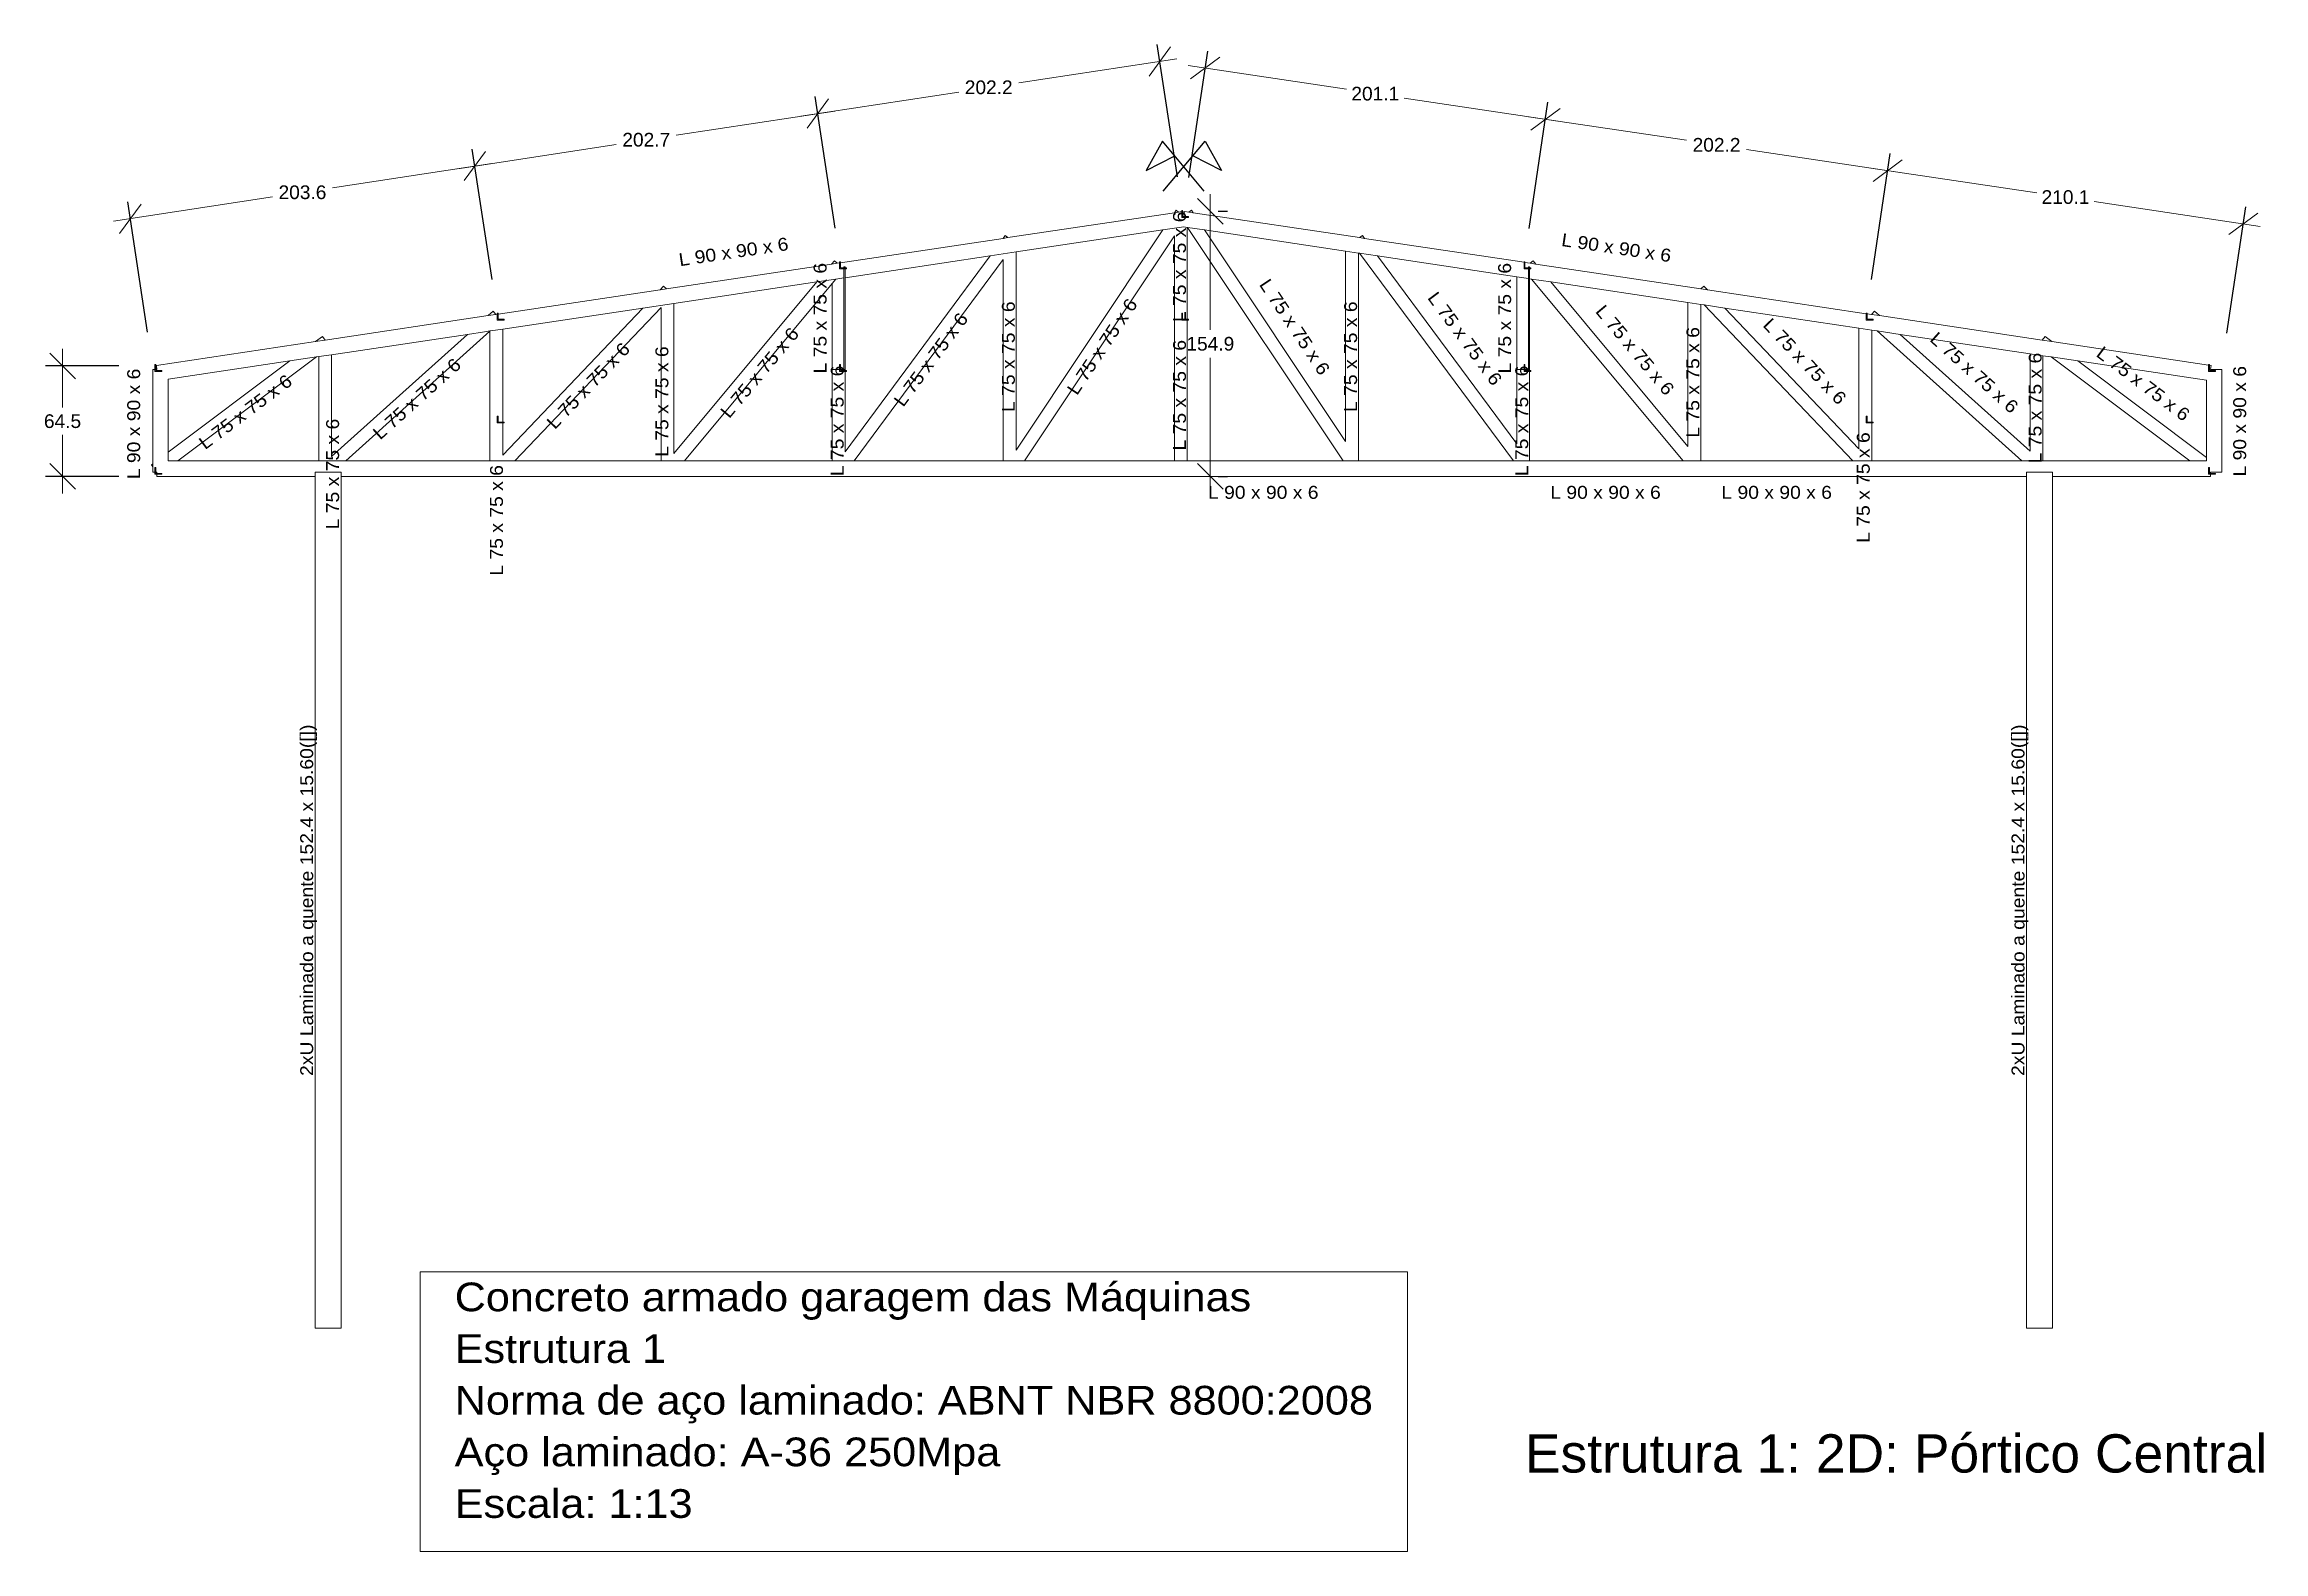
# Model space of a CAD drawing. Header units: inches. Extents: x -37 to 842, y -205 to 94.
# Drawn here: x 802.24 to 815.21, y 85.25 to 94.05 of the extents above; entities that cross this region are included whole.
import ezdxf
from ezdxf.enums import TextEntityAlignment as Align

# ---------------------------------------------------------------- set-up
doc = ezdxf.new("R2010")
doc.units = ezdxf.units.IN
doc.header["$MEASUREMENT"] = 0
doc.linetypes.add('HIDDEN', pattern=[19.05, 12.7, -6.35])
for name, color, linetype, lineweight in [('BARRAS_DE_ACO', 7, 'Continuous', 9), ('COTA_COTAS', 2, 'Continuous', 0), ('REFERENCIA_DAS_BARRAS', 2, 'Continuous', 9), ('TABELAS', 1, 'Continuous', 9), ('TITULOS', 51, 'Continuous', 0)]:
    doc.layers.add(name, color=color, linetype=linetype, lineweight=lineweight)
doc.layers.add('Planta da coberta-HID', color=7, linetype='HIDDEN')
doc.styles.add('CYPETXT', font='arial.ttf', dxfattribs={"height": 0.2})
doc.styles.get("Standard").update_dxf_attribs({"font": 'arial.ttf'})
doc.dimstyles.new('UM_50.000000', dxfattribs={"dimtxt": 0.2, "dimasz": 0.15, "dimexe": 0.1, "dimexo": 0.2, "dimgap": 0.1, "dimtad": 1, "dimtih": 1, "dimtoh": 1, "dimdec": 1, "dimlfac": 50, "dimzin": 0, "dimdsep": 46, "dimtxsty": 'Standard', "dimblk": 'OBLIQUE', "dimcen": 0.09, "dimdle": 0.1, "dimclrd": 256, "dimadec": 1, "dimazin": 2, "dimtfac": 1, "dimtdec": 1, "dimtofl": 0, "dimtmove": 0, "dimatfit": 3, "dimfxl": 1, "dimtolj": 1, "dimlwd": -1, "dimarcsym": 0})

msp = doc.modelspace()

# ---------------------------------------------------------------- texts
at = {"layer": 'REFERENCIA_DAS_BARRAS', "style": 'CYPETXT'}
for s, rotation, width, p, p2 in [('L 75 x 75 x 6', 90, 1.070632, (808.9144, 92.4272), (808.9144, 93.0729)), ('L 90 x 90 x 6', 8.49955, 1.070632, (805.9572, 92.7532), (806.5959, 92.8486)), ('L 90 x 90 x 6', 351.50045, 1.070632, (811.1049, 92.8723), (811.7436, 92.7769)), ('L 75 x 75 x 6', 90, 1.070632, (806.8144, 92.1272), (806.8144, 92.7729)), ('L 75 x 75 x 6', 90, 1.070632, (810.8144, 92.1272), (810.8144, 92.7729)), ('L 75 x 75 x 6', 303.70025, 1.070632, (809.3396, 92.6466), (809.6979, 92.1094)), ('L 75 x 75 x 6', 306.5006, 1.070632, (810.3225, 92.5681), (810.7066, 92.049)), ('L 75 x 75 x 6', 53.4994, 1.070632, (807.2624, 91.9266), (807.6465, 92.4456)), ('L 75 x 75 x 6', 90, 1.070632, (807.9144, 91.9022), (807.9144, 92.5479)), ('L 75 x 75 x 6', 56.29975, 1.070632, (808.2773, 91.995), (808.6356, 92.5322)), ('L 75 x 75 x 6', 90, 1.070632, (809.9144, 91.9022), (809.9144, 92.5479)), ('L 75 x 75 x 6', 309.79975, 1.070632, (811.303, 92.488), (811.7164, 91.9919)), ('L 75 x 75 x 6', 50.20025, 1.070632, (806.2456, 91.86), (806.6589, 92.3561)), ('L 75 x 75 x 6', 90, 1.070632, (811.9144, 91.7522), (811.9144, 92.3979)), ('L 75 x 75 x 6', 313.60023, 1.070632, (812.2809, 92.4057), (812.7262, 91.9381)), ('L 75 x 75 x 6', 318.00096, 1.070632, (813.2558, 92.3204), (813.7357, 91.8884)), ('L 75 x 75 x 6', 41.99904, 1.070632, (804.2057, 91.7353), (804.6856, 92.1674)), ('L 75 x 75 x 6', 46.39977, 1.070632, (805.2267, 91.796), (805.672, 92.2636)), ('L 75 x 75 x 6', 90, 1.070632, (805.89, 91.6399), (805.89, 92.2856)), ('L 75 x 75 x 6', 90, 1.070632, (808.9144, 91.6772), (808.9144, 92.3229)), ('L 75 x 75 x 6', 90, 1.070632, (813.9144, 91.6022), (813.9144, 92.2479)), ('L 75 x 75 x 6', 323.09968, 1.070632, (814.2278, 92.2311), (814.7442, 91.8434)), ('L 90 x 90 x 6', 90, 1.070632, (802.8034, 91.5094), (802.8034, 92.1552)), ('L 75 x 75 x 6', 36.90032, 1.070632, (803.1829, 91.6788), (803.6993, 92.0666)), ('L 75 x 75 x 6', 90, 1.070632, (806.9144, 91.5272), (806.9144, 92.1729)), ('L 75 x 75 x 6', 90, 1.070632, (810.9144, 91.5272), (810.9144, 92.1729)), ('L 90 x 90 x 6', 90, 1.070632, (815.1097, 91.525), (815.1097, 92.1707)), ('L 75 x 75 x 6', 90, 1.070632, (803.9658, 91.2167), (803.9658, 91.8625)), ('L 75 x 75 x 6', 90, 1.070632, (812.9101, 91.1379), (812.9101, 91.7837)), ('L 75 x 75 x 6', 90, 1.070632, (804.9234, 90.9463), (804.9234, 91.592)), ('2xU Laminado a quente 152.4 x 15.60([])', 90, 1.072223, (803.8144, 88.0235), (803.8144, 90.0766)), ('2xU Laminado a quente 152.4 x 15.60([])', 90, 1.072223, (813.8144, 88.0235), (813.8144, 90.0766))]:
    msp.add_text(s, height=0.0754, rotation=rotation, dxfattribs=dict(at, width=width)).set_placement(p, p2, align=Align.FIT)
at = {"layer": 'REFERENCIA_DAS_BARRAS', "style": 'CYPETXT', "width": 1.070632}
for p, p2 in [((809.0434, 91.3949), (809.6892, 91.3949)), ((811.0434, 91.3949), (811.6892, 91.3949)), ((812.0434, 91.3949), (812.6892, 91.3949))]:
    msp.add_text('L 90 x 90 x 6', height=0.0754, dxfattribs=at).set_placement(p, p2, align=Align.FIT)
at = {"layer": 'TABELAS', "style": 'CYPETXT'}
for s, width, p, p2 in [('Concreto armado garagem das Máquinas', 1.076954, (804.6415, 86.6491), (809.2957, 86.6491)), ('Estrutura 1', 1.077877, (804.6415, 86.3474), (805.8761, 86.3474)), ('Norma de aço laminado: ABNT NBR 8800:2008', 1.079121, (804.6415, 86.0457), (810.0073, 86.0457)), ('Aço laminado: A-36 250Mpa', 1.078951, (804.6415, 85.7439), (807.8298, 85.7439)), ('Escala: 1:13', 1.078917, (804.6415, 85.4422), (806.032, 85.4422))]:
    msp.add_text(s, height=0.167628, dxfattribs=dict(at, width=width)).set_placement(p, p2, align=Align.FIT)
at = {"layer": 'TITULOS'}
msp.add_text('Estrutura 1: 2D: Pórtico Central', height=0.223504, dxfattribs=at).set_placement((810.8948, 85.707))

# ---------------------------------------------------------------- blocks, each defined once
blk = doc.blocks.new('_OBLIQUE')
at = {"color": 0, "linetype": 'ByBlock', "lineweight": -2}
blk.add_line((-0.5, -0.5), (0.5, 0.5), dxfattribs=at)
blk = doc.blocks.new('*D174')
at = {"layer": 'COTA_COTAS', "transparency": 16777216}
for p, q in [((802.35, 92.271), (802.35, 91.929)), ((802.35, 91.426), (802.35, 91.768))]:
    blk.add_line(p, q, dxfattribs=at)
at = {"layer": 'COTA_COTAS', "color": 0, "lineweight": -2, "transparency": 16777216}
for p, q in [((802.678, 92.171), (802.25, 92.171)), ((802.678, 91.526), (802.25, 91.526))]:
    blk.add_line(p, q, dxfattribs=at)
at = {"layer": 'Defpoints', "color": 0, "transparency": 16777216}
for p in [(802.878, 92.171), (802.35, 91.526), (802.878, 91.526)]:
    blk.add_point(p, dxfattribs=at)
at = {"layer": 'COTA_COTAS', "transparency": 16777216, "xscale": 0.15, "yscale": 0.15, "zscale": 0.15}
for p, rotation in [((802.35, 92.171), 90), ((802.35, 91.526), 270)]:
    blk.add_blockref('_OBLIQUE', p, dxfattribs=dict(at, rotation=rotation))
at = {"layer": 'COTA_COTAS', "color": 0, "transparency": 16777216, "insert": (802.35, 91.848), "char_height": 0.08, "attachment_point": 5}
blk.add_mtext('\\A1;64.5', dxfattribs=at)
blk = doc.blocks.new('*D175')
at = {"layer": 'COTA_COTAS', "color": 0, "lineweight": -2, "transparency": 16777216}
for p, q in [((804.86, 92.676), (804.744, 93.437)), ((802.847, 92.369), (802.731, 93.13))]:
    blk.add_line(p, q, dxfattribs=at)
at = {"layer": 'COTA_COTAS', "transparency": 16777216}
for p, q in [((804.858, 93.354), (803.928, 93.212)), ((802.647, 93.016), (803.577, 93.158))]:
    blk.add_line(p, q, dxfattribs=at)
at = {"layer": 'Defpoints', "color": 0, "transparency": 16777216}
for p in [(804.759, 93.339), (804.89, 92.478), (802.878, 92.171)]:
    blk.add_point(p, dxfattribs=at)
at = {"layer": 'COTA_COTAS', "transparency": 16777216, "xscale": 0.15, "yscale": 0.15, "zscale": 0.15}
for p, rotation in [((804.759, 93.339), 8.68860884187033), ((802.746, 93.031), 188.6886088418704)]:
    blk.add_blockref('_OBLIQUE', p, dxfattribs=dict(at, rotation=rotation))
at = {"layer": 'COTA_COTAS', "color": 0, "transparency": 16777216, "insert": (803.752, 93.185), "char_height": 0.08, "attachment_point": 5}
blk.add_mtext('\\A1;203.6', dxfattribs=at)
blk = doc.blocks.new('*D176')
at = {"layer": 'COTA_COTAS', "transparency": 16777216}
for p, q in [((806.862, 93.66), (805.936, 93.519)), ((804.66, 93.323), (805.585, 93.465))]:
    blk.add_line(p, q, dxfattribs=at)
at = {"layer": 'COTA_COTAS', "color": 0, "lineweight": -2, "transparency": 16777216}
for p, q in [((806.865, 92.976), (806.748, 93.744)), ((804.86, 92.676), (804.744, 93.437))]:
    blk.add_line(p, q, dxfattribs=at)
at = {"layer": 'Defpoints', "color": 0, "transparency": 16777216}
for p in [(806.763, 93.645), (806.895, 92.778), (804.89, 92.478)]:
    blk.add_point(p, dxfattribs=at)
at = {"layer": 'COTA_COTAS', "transparency": 16777216, "xscale": 0.15, "yscale": 0.15, "zscale": 0.15}
for p, rotation in [((806.763, 93.645), 8.688608841870343), ((804.759, 93.339), 188.6886088418704)]:
    blk.add_blockref('_OBLIQUE', p, dxfattribs=dict(at, rotation=rotation))
at = {"layer": 'COTA_COTAS', "color": 0, "transparency": 16777216, "insert": (805.761, 93.492), "char_height": 0.08, "attachment_point": 5}
blk.add_mtext('\\A1;202.7', dxfattribs=at)
blk = doc.blocks.new('*D177')
at = {"layer": 'COTA_COTAS', "color": 0, "lineweight": -2, "transparency": 16777216}
for p, q in [((808.865, 93.276), (808.747, 94.049)), ((806.865, 92.976), (806.748, 93.744))]:
    blk.add_line(p, q, dxfattribs=at)
at = {"layer": 'COTA_COTAS', "transparency": 16777216}
for p, q in [((808.861, 93.965), (807.938, 93.824)), ((806.664, 93.63), (807.587, 93.771))]:
    blk.add_line(p, q, dxfattribs=at)
at = {"layer": 'Defpoints', "color": 0, "transparency": 16777216}
for p in [(808.762, 93.95), (808.895, 93.078), (806.895, 92.778)]:
    blk.add_point(p, dxfattribs=at)
at = {"layer": 'COTA_COTAS', "transparency": 16777216, "xscale": 0.15, "yscale": 0.15, "zscale": 0.15}
for p, rotation in [((808.762, 93.95), 8.688608841870343), ((806.763, 93.645), 188.6886088418704)]:
    blk.add_blockref('_OBLIQUE', p, dxfattribs=dict(at, rotation=rotation))
at = {"layer": 'COTA_COTAS', "color": 0, "transparency": 16777216, "insert": (807.762, 93.798), "char_height": 0.08, "attachment_point": 5}
blk.add_mtext('\\A1;202.2', dxfattribs=at)
blk = doc.blocks.new('*D178')
at = {"layer": 'COTA_COTAS', "transparency": 16777216}
for p, q in [((808.928, 93.925), (809.853, 93.787)), ((811.115, 93.597), (810.189, 93.736))]:
    blk.add_line(p, q, dxfattribs=at)
at = {"layer": 'COTA_COTAS', "color": 0, "lineweight": -2, "transparency": 16777216}
for p, q in [((808.932, 93.272), (809.042, 94.009)), ((810.92, 92.974), (811.03, 93.711))]:
    blk.add_line(p, q, dxfattribs=at)
at = {"layer": 'Defpoints', "color": 0, "transparency": 16777216}
for p in [(811.016, 93.612), (808.902, 93.075), (810.89, 92.776)]:
    blk.add_point(p, dxfattribs=at)
at = {"layer": 'COTA_COTAS', "transparency": 16777216, "xscale": 0.15, "yscale": 0.15, "zscale": 0.15}
for p, rotation in [((809.027, 93.911), 171.4692594356742), ((811.016, 93.612), 351.4692594356742)]:
    blk.add_blockref('_OBLIQUE', p, dxfattribs=dict(at, rotation=rotation))
at = {"layer": 'COTA_COTAS', "color": 0, "transparency": 16777216, "insert": (810.021, 93.761), "char_height": 0.08, "attachment_point": 5}
blk.add_mtext('\\A1;201.1', dxfattribs=at)
blk = doc.blocks.new('*D179')
at = {"layer": 'COTA_COTAS', "color": 0, "lineweight": -2, "transparency": 16777216}
for p, q in [((810.92, 92.974), (811.03, 93.711)), ((812.92, 92.676), (813.03, 93.411))]:
    blk.add_line(p, q, dxfattribs=at)
at = {"layer": 'COTA_COTAS', "transparency": 16777216}
for p, q in [((810.917, 93.627), (811.84, 93.489)), ((813.114, 93.298), (812.191, 93.436))]:
    blk.add_line(p, q, dxfattribs=at)
at = {"layer": 'Defpoints', "color": 0, "transparency": 16777216}
for p in [(813.015, 93.312), (810.89, 92.776), (812.89, 92.478)]:
    blk.add_point(p, dxfattribs=at)
at = {"layer": 'COTA_COTAS', "transparency": 16777216, "xscale": 0.15, "yscale": 0.15, "zscale": 0.15}
for p, rotation in [((811.016, 93.612), 171.4692594356742), ((813.015, 93.312), 351.4692594356742)]:
    blk.add_blockref('_OBLIQUE', p, dxfattribs=dict(at, rotation=rotation))
at = {"layer": 'COTA_COTAS', "color": 0, "transparency": 16777216, "insert": (812.015, 93.462), "char_height": 0.08, "attachment_point": 5}
blk.add_mtext('\\A1;202.2', dxfattribs=at)
blk = doc.blocks.new('*D180')
at = {"layer": 'COTA_COTAS', "color": 0, "lineweight": -2, "transparency": 16777216}
for p, q in [((812.92, 92.676), (813.03, 93.411)), ((814.997, 92.362), (815.108, 93.1))]:
    blk.add_line(p, q, dxfattribs=at)
at = {"layer": 'COTA_COTAS', "transparency": 16777216}
for p, q in [((812.916, 93.327), (813.886, 93.182)), ((815.192, 92.986), (814.222, 93.131))]:
    blk.add_line(p, q, dxfattribs=at)
at = {"layer": 'Defpoints', "color": 0, "transparency": 16777216}
for p in [(815.093, 93.001), (812.89, 92.478), (814.968, 92.165)]:
    blk.add_point(p, dxfattribs=at)
at = {"layer": 'COTA_COTAS', "transparency": 16777216, "xscale": 0.15, "yscale": 0.15, "zscale": 0.15}
for p, rotation in [((813.015, 93.312), 171.4692594356742), ((815.093, 93.001), 351.4692594356742)]:
    blk.add_blockref('_OBLIQUE', p, dxfattribs=dict(at, rotation=rotation))
at = {"layer": 'COTA_COTAS', "color": 0, "transparency": 16777216, "insert": (814.054, 93.157), "char_height": 0.08, "attachment_point": 5}
blk.add_mtext('\\A1;210.1', dxfattribs=at)
blk = doc.blocks.new('*D181')
at = {"layer": 'COTA_COTAS', "transparency": 16777216}
for p, q in [((809.057, 93.175), (809.057, 92.381)), ((809.057, 91.426), (809.057, 92.219))]:
    blk.add_line(p, q, dxfattribs=at)
at = {"layer": 'COTA_COTAS', "color": 0, "lineweight": -2, "transparency": 16777216}
for p, q in [((809.102, 93.075), (809.157, 93.075)), ((809.102, 91.526), (809.157, 91.526))]:
    blk.add_line(p, q, dxfattribs=at)
at = {"layer": 'Defpoints', "color": 0, "transparency": 16777216}
for p in [(808.902, 93.075), (808.902, 91.526), (809.057, 91.526)]:
    blk.add_point(p, dxfattribs=at)
at = {"layer": 'COTA_COTAS', "transparency": 16777216, "xscale": 0.15, "yscale": 0.15, "zscale": 0.15}
for p, rotation in [((809.057, 93.075), 90), ((809.057, 91.526), 270)]:
    blk.add_blockref('_OBLIQUE', p, dxfattribs=dict(at, rotation=rotation))
at = {"layer": 'COTA_COTAS', "color": 0, "transparency": 16777216, "insert": (809.057, 92.3), "char_height": 0.08, "attachment_point": 5}
blk.add_mtext('\\A1;154.9', dxfattribs=at)

# ---------------------------------------------------------------- dimensions: what is measured, and where the dimension line sits
at = {"layer": 'COTA_COTAS'}
for base, p1, p2, angle, picture, middle in [((808.762, 93.9504), (806.8952, 92.7785), (808.8952, 93.0785), 188.68861, '*D177', (807.7624, 93.7976)), ((806.7628, 93.6448), (804.8902, 92.4785), (806.8952, 92.7785), 188.68861, '*D176', (805.7608, 93.4917)), ((813.0153, 93.3124), (810.8902, 92.7763), (812.8902, 92.4785), 171.46926, '*D179', (812.0155, 93.4623)), ((815.093, 93.0007), (812.8902, 92.4785), (814.9676, 92.1647), 171.46926, '*D180', (814.0542, 93.1565)), ((809.0571, 91.5259), (808.9018, 93.0745), (808.9018, 91.5259), 90, '*D181', (809.0571, 92.3002))]:
    dim = msp.add_linear_dim(base=base, p1=p1, p2=p2, angle=angle, dimstyle='UM_50.000000', override={"dimtxt": 0.08, "dimgap": 0.04, "dimlfac": 100, "dimtmove": 1}, dxfattribs=at)
    dim.commit()
    dim.dimension.update_dxf_attribs({"geometry": picture, "text_midpoint": middle})
for p1, p2, distance, picture, middle in [((808.9018, 93.0745), (810.8902, 92.7763), 0.8454, '*D178', (810.0214, 93.7614)), ((802.8776, 92.1709), (804.8902, 92.4785), 0.8701, '*D175', (803.7525, 93.1848)), ((802.8776, 92.1709), (802.8776, 91.5259), -0.5277, '*D174', (802.3499, 91.8484))]:
    dim = msp.add_aligned_dim(p1=p1, p2=p2, distance=distance, dimstyle='UM_50.000000', override={"dimtxt": 0.08, "dimgap": 0.04, "dimlfac": 100, "dimtmove": 1}, dxfattribs=at)
    dim.commit()
    dim.dimension.update_dxf_attribs({"geometry": picture, "text_midpoint": middle})

# ---------------------------------------------------------------- linework, layer by layer
at = {"layer": 'BARRAS_DE_ACO'}
for p, q in [((808.7798, 92.9652), (808.9018, 92.9835)), ((808.8565, 93.0803), (808.8472, 93.0663)), ((808.8565, 93.0803), (808.8719, 93.07)), ((808.8902, 93.0385), (808.9302, 93.0385)), ((808.8952, 93.0785), (808.8952, 93.0735)), ((808.8982, 93.074), (808.8952, 93.0735)), ((808.8952, 93.0435), (808.8952, 93.0735)), ((808.9028, 93.0435), (808.8952, 93.0435)), ((808.9018, 93.0501), (808.8982, 93.074)), ((808.9018, 93.0501), (808.9054, 93.074)), ((808.9018, 92.9835), (808.9223, 92.9805)), ((808.9223, 92.4435), (808.9223, 92.9805)), ((808.9223, 92.9805), (808.9237, 92.9802)), ((808.9237, 92.9802), (809.8333, 91.6159)), ((809.0239, 92.9652), (808.9237, 92.9802)), ((808.9565, 93.0663), (809.9293, 92.9204)), ((807.8459, 92.9161), (806.8952, 92.7735)), ((807.8459, 92.9161), (807.858, 92.9325)), ((807.8459, 92.9161), (807.8744, 92.9204)), ((807.858, 92.9325), (807.8744, 92.9204)), ((807.9223, 91.6791), (808.7798, 92.9652)), ((807.9223, 92.8366), (808.7798, 92.9652)), ((810.8902, 92.7763), (809.9577, 92.9161)), ((806.8441, 92.7659), (805.8796, 92.6212)), ((806.8952, 92.7785), (806.8902, 92.7785)), ((806.8902, 92.7728), (806.8902, 92.7385)), ((806.9036, 92.7385), (806.8902, 92.7385)), ((806.8952, 92.7735), (806.8952, 92.7785)), ((806.8952, 92.7435), (806.8952, 92.7735)), ((806.9163, 92.7435), (806.8952, 92.7435)), ((806.9036, 92.7385), (806.9163, 92.7385)), ((806.9163, 92.7501), (806.9223, 92.7501)), ((806.9163, 92.7435), (806.9163, 92.7501)), ((806.9163, 92.7435), (806.9223, 92.7435)), ((806.9163, 92.6857), (806.9163, 92.7385)), ((806.9223, 92.7385), (806.9163, 92.7385)), ((807.7701, 92.8138), (806.9223, 91.6693)), ((807.7701, 92.8138), (806.9223, 92.6866)), ((806.9223, 92.7501), (806.9223, 92.7435)), ((806.9302, 92.7435), (806.9223, 92.7435)), ((806.9223, 92.7385), (806.9302, 92.7385)), ((806.9223, 92.6866), (806.9223, 92.7385)), ((806.9302, 92.7385), (806.9302, 92.7435)), ((806.9761, 91.6159), (807.8473, 92.7921)), ((807.9223, 92.8366), (807.7701, 92.8138)), ((807.8473, 92.7921), (807.8473, 91.6159)), ((807.9223, 91.6791), (807.9223, 92.8366)), ((809.8473, 92.8417), (809.9223, 92.8305)), ((809.9223, 92.8305), (809.9223, 91.6176)), ((809.9223, 92.8305), (809.9286, 92.8295)), ((810.8276, 91.6159), (809.9286, 92.8295)), ((809.9286, 92.8295), (810.0336, 92.8138)), ((810.0336, 92.8138), (810.8473, 91.7152)), ((810.8473, 92.6917), (810.0336, 92.8138)), ((810.8902, 92.7785), (810.8902, 92.7763)), ((810.8952, 92.7785), (810.8902, 92.7785)), ((810.8902, 92.7404), (810.8902, 92.7763)), ((810.8902, 92.7385), (810.8902, 92.7404)), ((810.9163, 92.7385), (810.8902, 92.7385)), ((810.8952, 92.7785), (810.8952, 92.7755)), ((810.8952, 92.7755), (810.9267, 92.7708)), ((810.8952, 92.7755), (810.8952, 92.7435)), ((810.9163, 92.7501), (810.9223, 92.7501)), ((810.9163, 92.7435), (810.9163, 92.7501)), ((810.9163, 92.7385), (810.9163, 92.6814)), ((810.9223, 92.7385), (810.9163, 92.7385)), ((810.9223, 92.7435), (810.9223, 92.7501)), ((810.9223, 92.7435), (810.9302, 92.7435)), ((810.9302, 92.7385), (810.9223, 92.7385)), ((810.9437, 92.785), (810.9267, 92.7708)), ((810.9596, 92.7659), (810.9267, 92.7708)), ((810.9302, 92.7435), (810.9302, 92.7385)), ((810.9596, 92.7659), (810.9437, 92.785)), ((810.9596, 92.7659), (811.924, 92.6212)), ((806.9163, 92.6857), (806.869, 92.6786)), ((806.9223, 92.6866), (806.9223, 92.1501)), ((810.9163, 92.1501), (810.9163, 92.6814)), ((810.9223, 92.1501), (810.9223, 92.6805)), ((810.9347, 92.6786), (811.8203, 91.6159)), ((811.0463, 92.6619), (810.9347, 92.6786)), ((811.8473, 91.7006), (811.0463, 92.6619)), ((812.8902, 92.4763), (811.9625, 92.6154)), ((804.8367, 92.4648), (804.8654, 92.4906)), ((804.8824, 92.4716), (804.8902, 92.4728)), ((804.8902, 92.4785), (804.8902, 92.4728)), ((804.8952, 92.4785), (804.8902, 92.4785)), ((804.8902, 92.4728), (804.8902, 92.4385)), ((804.8952, 92.4785), (804.8952, 92.4735)), ((804.8952, 92.4735), (804.8952, 92.4435)), ((805.7401, 92.5093), (804.9223, 92.3866)), ((805.7401, 92.5093), (804.9223, 91.6506)), ((805.9223, 92.5366), (805.7401, 92.5093)), ((805.8473, 92.5131), (805.8473, 91.6159)), ((805.9223, 91.6598), (805.9223, 92.5366)), ((808.8952, 92.4785), (808.8952, 92.4435)), ((811.9223, 92.5305), (811.8473, 92.5417)), ((811.9223, 91.6159), (811.9223, 92.5305)), ((811.9223, 92.5305), (811.9427, 92.5274)), ((812.8109, 91.6159), (811.9427, 92.5274)), ((811.9427, 92.5274), (812.0636, 92.5093)), ((812.8473, 91.6863), (812.0636, 92.5093)), ((812.8902, 92.4785), (812.8902, 92.4763)), ((812.8952, 92.4785), (812.8902, 92.4785)), ((812.8902, 92.4385), (812.8902, 92.4763)), ((812.8952, 92.4785), (812.8952, 92.4755)), ((812.8952, 92.4755), (812.9212, 92.4716)), ((812.8952, 92.4755), (812.8952, 92.4435)), ((812.9212, 92.4716), (812.9383, 92.4906)), ((813.9183, 92.3221), (812.967, 92.4648)), ((803.8691, 92.3437), (803.8291, 92.3136)), ((804.7154, 92.3556), (803.9223, 91.6418)), ((803.9223, 92.2366), (804.7154, 92.3556)), ((804.0056, 91.6159), (804.8473, 92.3734)), ((804.8499, 92.3757), (804.8473, 92.3754)), ((804.8473, 92.3734), (804.8473, 91.6159)), ((804.9223, 92.3866), (804.8499, 92.3757)), ((804.9302, 92.4385), (804.8902, 92.4385)), ((804.8952, 92.4435), (804.9302, 92.4435)), ((804.9223, 92.3866), (804.9223, 91.8435)), ((804.9302, 92.4385), (804.9302, 92.4435)), ((808.8902, 92.4385), (808.9223, 92.4385)), ((808.8952, 92.4435), (808.9223, 92.4435)), ((808.9223, 92.4435), (808.9302, 92.4435)), ((808.9223, 92.4385), (808.9223, 91.6159)), ((808.9302, 92.4385), (808.9223, 92.4385)), ((808.9302, 92.4435), (808.9302, 92.4385)), ((812.9223, 92.3805), (812.8473, 92.3917)), ((812.8952, 92.4435), (812.9302, 92.4435)), ((813.7981, 91.6159), (812.9538, 92.3757)), ((802.8982, 92.174), (803.8291, 92.3136)), ((803.8337, 92.2233), (803.0237, 91.6159)), ((803.6774, 92.1999), (803.8337, 92.2233)), ((803.8853, 92.3221), (803.8291, 92.3136)), ((803.8473, 91.6159), (803.8473, 92.2254)), ((803.9223, 91.6418), (803.9223, 92.2366)), ((813.8473, 92.2417), (813.9223, 92.2305)), ((813.9223, 91.6159), (813.9223, 92.2305)), ((813.97, 92.2233), (813.9223, 92.2305)), ((814.7799, 91.6159), (813.97, 92.2233)), ((813.97, 92.2233), (814.1263, 92.1999)), ((813.9746, 92.3136), (814.8902, 92.1763)), ((802.8776, 92.1501), (802.8776, 91.6)), ((802.8902, 92.1501), (802.8776, 92.1501)), ((802.8902, 92.1501), (802.8902, 92.1785)), ((802.8902, 92.1785), (802.8952, 92.1785)), ((802.8902, 92.1385), (802.8902, 92.1501)), ((802.8902, 92.1385), (802.9302, 92.1385)), ((802.8952, 92.1501), (802.8952, 92.1785)), ((802.8952, 92.1501), (802.8952, 92.1435)), ((802.9302, 92.1435), (802.8952, 92.1435)), ((802.9302, 92.1385), (802.9302, 92.1435)), ((803.6774, 92.1999), (802.9676, 91.6675)), ((806.8473, 92.1501), (806.8473, 91.6159)), ((806.8902, 92.1501), (806.8473, 92.1501)), ((806.8902, 92.1785), (806.8952, 92.1785)), ((806.8902, 92.1501), (806.8902, 92.1785)), ((806.8902, 92.1385), (806.8902, 92.1501)), ((806.9223, 92.1385), (806.8902, 92.1385)), ((806.9223, 92.1501), (806.9223, 92.1435)), ((806.9223, 92.1435), (806.9302, 92.1435)), ((806.9223, 91.6693), (806.9223, 92.1385)), ((806.9223, 92.1385), (806.9302, 92.1385)), ((806.9302, 92.1435), (806.9302, 92.1385)), ((810.8473, 91.7152), (810.8473, 92.1501)), ((810.8473, 92.1501), (810.8902, 92.1501)), ((810.8902, 92.1785), (810.8902, 92.1501)), ((810.8952, 92.1785), (810.8902, 92.1785)), ((810.8902, 92.1501), (810.8902, 92.1385)), ((810.8952, 92.1785), (810.8952, 92.1501)), ((810.8952, 92.1501), (810.9163, 92.1501)), ((810.9163, 92.1501), (810.9223, 92.1501)), ((810.9223, 92.1501), (810.9223, 92.1435)), ((810.9223, 92.1435), (810.9302, 92.1435)), ((810.9302, 92.1385), (810.9223, 92.1385)), ((810.9302, 92.1435), (810.9302, 92.1385)), ((814.8776, 91.6363), (814.1263, 92.1999)), ((814.1263, 92.1999), (814.8776, 92.0872)), ((814.8776, 92.0872), (814.8776, 91.6363)), ((814.8902, 92.1785), (814.8902, 92.1763)), ((814.8952, 92.1785), (814.8902, 92.1785)), ((814.8902, 92.1501), (814.8902, 92.1763)), ((814.8902, 92.1385), (814.8902, 92.1501)), ((814.8902, 92.1385), (814.9302, 92.1385)), ((814.8952, 92.1755), (814.8952, 92.1785)), ((814.8952, 92.1755), (814.9054, 92.174)), ((814.8952, 92.1501), (814.8952, 92.1755)), ((814.8952, 92.1435), (814.8952, 92.1501)), ((814.9008, 92.1435), (814.8952, 92.1435)), ((814.9302, 92.1435), (814.9008, 92.1435)), ((814.9302, 92.1385), (814.9302, 92.1435)), ((814.9676, 92.1501), (814.9676, 91.5501)), ((804.8902, 91.8785), (804.8902, 91.8385)), ((804.8952, 91.8785), (804.8902, 91.8785)), ((804.9223, 91.8385), (804.8902, 91.8385)), ((804.8952, 91.8435), (804.8952, 91.8785)), ((804.9223, 91.8435), (804.8952, 91.8435)), ((804.9223, 91.8435), (804.9302, 91.8435)), ((804.9223, 91.8385), (804.9223, 91.6506)), ((804.9302, 91.8385), (804.9223, 91.8385)), ((804.9302, 91.8435), (804.9302, 91.8385)), ((812.8902, 91.8785), (812.8902, 91.8385)), ((812.8952, 91.8785), (812.8902, 91.8785)), ((812.9223, 91.8385), (812.8902, 91.8385)), ((812.8952, 91.8785), (812.8952, 91.8435)), ((812.8952, 91.8435), (812.9223, 91.8435)), ((812.9223, 91.8385), (812.9223, 91.6159)), ((812.9302, 91.8385), (812.9223, 91.8385)), ((812.9302, 91.8435), (812.9302, 91.8385)), ((802.8691, 91.5937), (802.8776, 91.6)), ((802.8776, 91.5823), (802.8691, 91.5937)), ((802.8776, 91.5823), (802.8776, 91.6)), ((802.8776, 91.5823), (802.8776, 91.5501)), ((802.8902, 91.5501), (802.8902, 91.5785)), ((802.8902, 91.5785), (802.8952, 91.5785)), ((802.8952, 91.5501), (802.8952, 91.5785)), ((802.9676, 91.6159), (802.9676, 91.6675)), ((802.9676, 91.6159), (803.0237, 91.6159)), ((803.8473, 91.6159), (803.0237, 91.6159)), ((803.8473, 91.6159), (804.0056, 91.6159)), ((804.8473, 91.6159), (804.0056, 91.6159)), ((804.9223, 91.6159), (804.8473, 91.6159)), ((804.9928, 91.6159), (804.9223, 91.6159)), ((806.8473, 91.6159), (806.9761, 91.6159)), ((809.9235, 91.6159), (809.8333, 91.6159)), ((809.9223, 91.6176), (809.9235, 91.6159)), ((810.8276, 91.6159), (809.9235, 91.6159)), ((810.8276, 91.6159), (810.9223, 91.6159)), ((811.9223, 91.6159), (812.8109, 91.6159)), ((813.7981, 91.6159), (813.9223, 91.6159)), ((813.9223, 91.6159), (814.7799, 91.6159)), ((814.8902, 91.5785), (814.8902, 91.5385)), ((814.8952, 91.5785), (814.8902, 91.5785)), ((814.8952, 91.5435), (814.8952, 91.5785)), ((802.8776, 91.5501), (802.8902, 91.5501)), ((802.8902, 91.5501), (802.8902, 91.5385)), ((802.9018, 91.5501), (802.8952, 91.5501)), ((802.8952, 91.5501), (802.8952, 91.5435)), ((802.9018, 91.5435), (802.8952, 91.5435)), ((802.9018, 91.5501), (802.9018, 91.5435)), ((802.9018, 91.5435), (802.9302, 91.5435)), ((803.8256, 91.5259), (802.9018, 91.5259)), ((803.8256, 91.5259), (803.8256, 91.5501)), ((803.978, 91.5501), (803.8256, 91.5501)), ((803.8256, 86.5501), (803.8256, 91.5259)), ((803.978, 91.5501), (803.978, 91.5259)), ((803.978, 86.5501), (803.978, 91.5259)), ((803.978, 91.5259), (813.8256, 91.5259)), ((813.8256, 91.5501), (813.9701, 91.5501)), ((813.8256, 91.5259), (813.8256, 91.5501)), ((813.8256, 86.5501), (813.8256, 91.5259)), ((813.9701, 91.5501), (813.978, 91.5501)), ((813.978, 91.5259), (813.978, 91.5501)), ((814.9018, 91.5385), (814.8902, 91.5385)), ((814.9018, 91.5435), (814.8952, 91.5435)), ((814.9018, 91.5501), (814.9018, 91.5435)), ((814.9676, 91.5501), (814.9018, 91.5501)), ((814.9018, 91.5435), (814.9302, 91.5435)), ((814.9018, 91.5259), (814.9018, 91.5385)), ((814.9302, 91.5385), (814.9018, 91.5385)), ((814.9302, 91.5435), (814.9302, 91.5385)), ((803.978, 86.5501), (803.8256, 86.5501)), ((813.8256, 86.5501), (813.9701, 86.5501))]:
    msp.add_line(p, q, dxfattribs=at)
for points in [[(808.8719, 93.07), (808.8472, 93.0663), (807.8744, 92.9204)], [(808.8902, 93.0385), (808.8902, 93.0728), (808.8719, 93.07)], [(808.8952, 93.0785), (808.8902, 93.0785), (808.8902, 93.0728)], [(808.9028, 93.0435), (808.9302, 93.0435), (808.9302, 93.0385)], [(808.9565, 93.0663), (808.9318, 93.07), (808.9054, 93.074)], [(808.9565, 93.0663), (808.9472, 93.0803), (808.9318, 93.07)], [(806.8902, 92.7785), (806.8902, 92.7728), (806.877, 92.7708)], [(810.9223, 92.7435), (810.9163, 92.7435), (810.8952, 92.7435)], [(810.9223, 92.7385), (810.9223, 92.6805), (810.9347, 92.6786)], [(804.8952, 92.4735), (805.8412, 92.6154), (805.8624, 92.6377)], [(805.8412, 92.6154), (805.8796, 92.6212), (805.8624, 92.6377)], [(805.9223, 91.6598), (806.7574, 92.6619), (805.9223, 92.5366)], [(806.8473, 92.1501), (806.8473, 92.6526), (805.9834, 91.6159)], [(806.8473, 92.6526), (806.869, 92.6786), (806.7574, 92.6619)], [(806.9163, 92.6857), (806.9163, 92.1501), (806.9223, 92.1501)], [(810.9163, 92.6814), (810.8473, 92.6917), (810.8473, 92.1501)], [(811.8473, 91.7006), (811.8473, 92.5417), (811.0463, 92.6619)], [(803.8691, 92.3437), (803.8853, 92.3221), (804.8367, 92.4648)], [(804.8654, 92.4906), (804.8824, 92.4716), (804.8367, 92.4648)], [(805.8473, 92.5131), (804.9928, 91.6159), (805.8473, 91.6159)], [(808.8902, 92.4385), (808.8902, 92.4785), (808.8952, 92.4785)], [(812.8473, 91.6863), (812.8473, 92.3917), (812.0636, 92.5093)], [(812.9212, 92.4716), (812.967, 92.4648), (812.9383, 92.4906)], [(804.7154, 92.3556), (804.8166, 92.3708), (804.8473, 92.3754)], [(812.8902, 92.4385), (812.9001, 92.4385), (812.9302, 92.4385), (812.9302, 92.4435)], [(812.9223, 92.3805), (812.9223, 91.8435), (812.9302, 91.8435)], [(812.9223, 92.3805), (812.9538, 92.3757), (813.0883, 92.3556)], [(803.8337, 92.2233), (803.8473, 92.2254), (803.9223, 92.2366)], [(802.8952, 92.1501), (802.9018, 92.1501), (802.8982, 92.174)], [(803.6774, 92.1999), (802.9676, 92.0934), (802.9676, 91.6675)], [(806.9163, 92.1501), (806.8952, 92.1501), (806.8952, 92.1785)], [(806.8952, 92.1501), (806.8952, 92.1435), (806.9223, 92.1435)], [(811.9223, 91.6159), (811.9179, 91.6159), (811.8203, 91.6159), (810.9223, 91.6159), (810.9223, 92.1385), (810.8902, 92.1385)], [(810.8952, 92.1501), (810.8952, 92.1435), (810.9223, 92.1435)], [(814.9676, 92.1501), (814.9018, 92.1501), (814.9054, 92.174)], [(806.8473, 91.6159), (805.9834, 91.6159), (805.8473, 91.6159)], [(807.9703, 91.6159), (807.8473, 91.6159), (806.9761, 91.6159)], [(809.8333, 91.6159), (808.9223, 91.6159), (808.8473, 91.6159)], [(812.8109, 91.6159), (812.9223, 91.6159), (813.7981, 91.6159)], [(814.7799, 91.6159), (814.8776, 91.6159), (814.8776, 91.6363)], [(802.9018, 91.5259), (802.9018, 91.5385), (802.8902, 91.5385)], [(802.9018, 91.5385), (802.9302, 91.5385), (802.9302, 91.5435)], [(814.9018, 91.5259), (813.978, 91.5259), (813.978, 86.5501), (813.9701, 86.5501)]]:
    msp.add_lwpolyline(points, dxfattribs=at)
for points in [[(808.8473, 92.9314), (807.9703, 91.6159), (808.8473, 91.6159), (808.8473, 92.9314)], [(809.8473, 91.7301), (809.8473, 92.8417), (809.0239, 92.9652), (809.8473, 91.7301)], [(809.9456, 92.9325), (809.9293, 92.9204), (809.9577, 92.9161), (809.9456, 92.9325)], [(806.86, 92.785), (806.8441, 92.7659), (806.877, 92.7708), (806.86, 92.785)], [(811.9413, 92.6377), (811.924, 92.6212), (811.9625, 92.6154), (811.9413, 92.6377)], [(813.8473, 91.6724), (813.8473, 92.2417), (813.0883, 92.3556), (813.8473, 91.6724)], [(813.9345, 92.3437), (813.9183, 92.3221), (813.9746, 92.3136), (813.9345, 92.3437)]]:
    msp.add_lwpolyline(points, close=True, dxfattribs=at)
at = {"layer": 'Planta da coberta-HID'}
for p, q in [((808.7771, 93.4836), (808.6813, 93.3126)), ((808.6813, 93.3126), (808.8488, 93.3983)), ((809.0218, 93.1924), (808.7771, 93.4836)), ((808.7819, 93.1924), (809.0265, 93.4836)), ((809.1224, 93.3126), (808.9549, 93.3983)), ((809.0265, 93.4836), (809.1224, 93.3126))]:
    msp.add_line(p, q, dxfattribs=at)
at = {"layer": 'TABELAS'}
msp.add_lwpolyline([(804.4404, 85.2452), (810.2085, 85.2452), (810.2085, 86.8796), (804.4404, 86.8796), (804.4404, 85.2452)], close=True, dxfattribs=at)

msp.set_redraw_order([(e.dxf.handle, doc.entitydb.next_handle()) for e in msp.query("TEXT MTEXT ATTDEF DIMENSION ARC_DIMENSION")])  # texts and dimensions are drawn at this point

doc.saveas('drawing.dxf')
